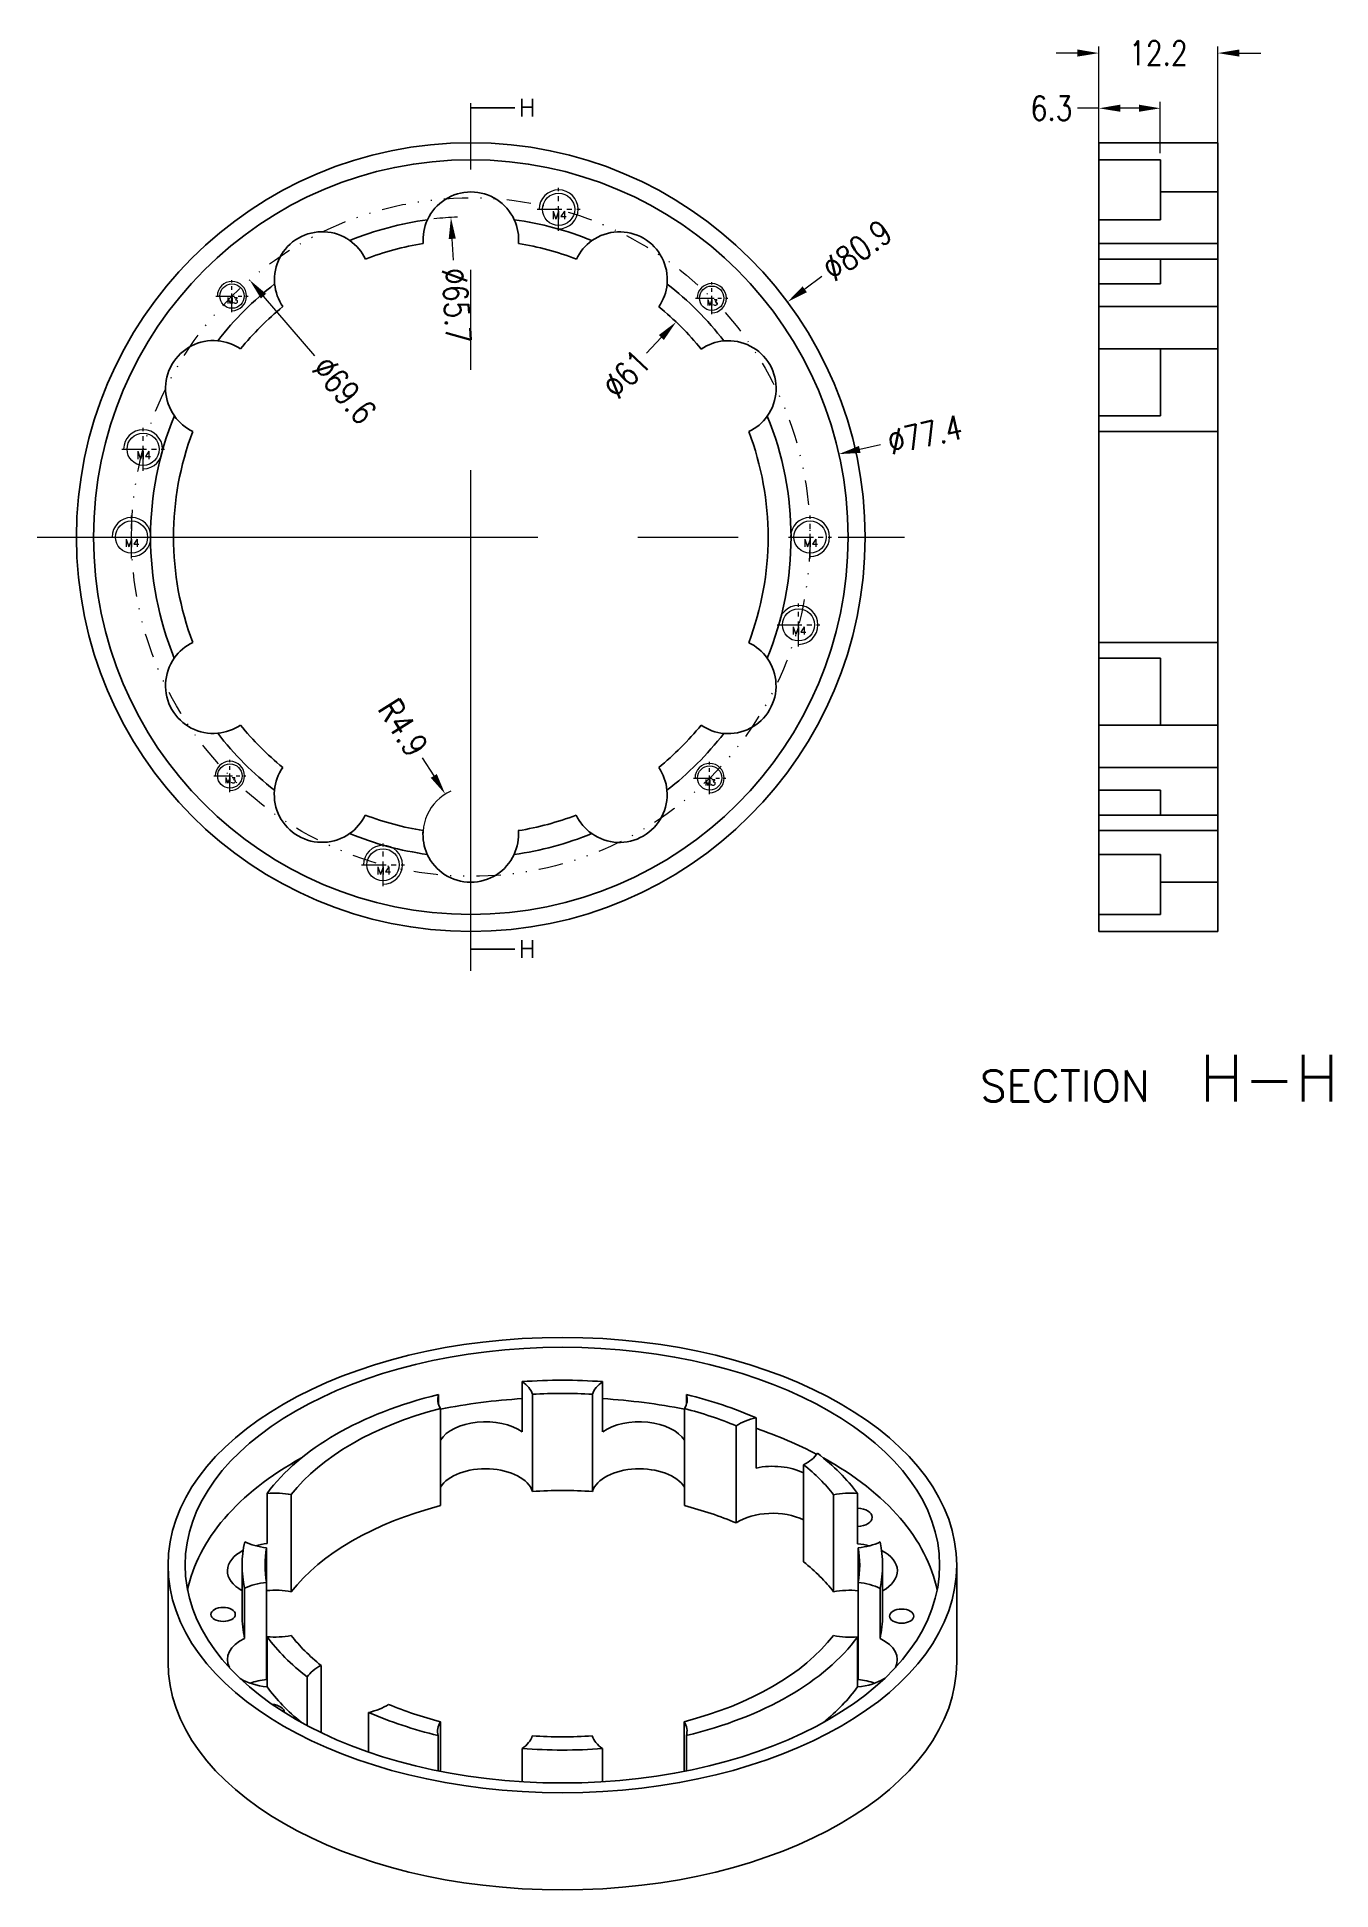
# Model space of a CAD drawing. Header units: millimetres. Extents: x 865 to 1935, y 425 to 621.
# Drawn here: x 1802.3 to 1935.1, y 427.1 to 617.2 of the extents above; entities that cross this region are included whole.
import ezdxf

# ---------------------------------------------------------------- set-up
doc = ezdxf.new("R2010")
doc.units = ezdxf.units.MM
doc.linetypes.add('CENTER', pattern=[2, 1.25, -0.25, 0.25, -0.25])
doc.linetypes.add('DIVIDE', pattern=[1.25, 0.5, -0.25, 0, -0.25, 0, -0.25])
doc.layers.add('1', color=7, linetype='Continuous')
doc.layers.add('TOP', color=7, linetype='Continuous')
doc.layers.add('screw', color=33, linetype='Continuous', lineweight=13)
doc.styles.add('blockfont', font='simplex.shx', dxfattribs={"bigfont": 'bigfont'})
doc.styles.add('TXT', font='txt.shx', dxfattribs={"bigfont": 'gbcbig.shx'})
doc.styles.add('TXT08', font='txt.shx', dxfattribs={"width": 0.8, "bigfont": 'gbcbig.shx'})
doc.dimstyles.new('YanXiu', dxfattribs={"dimtxt": 2.5, "dimasz": 2.2, "dimexe": 0.66, "dimexo": 0.66, "dimgap": 0.66, "dimtad": 0, "dimdsep": 46, "dimtxsty": 'TXT08', "dimcen": 0, "dimclrd": 256, "dimclre": 165, "dimclrt": 90, "dimazin": 2, "dimtfac": 1, "dimtofl": 0, "dimtmove": 0, "dimatfit": 3, "dimfxl": 1, "dimlwd": 5, "dimlwe": 5, "dimarcsym": 0})

msp = doc.modelspace()

# ---------------------------------------------------------------- texts
at = {"layer": 'TOP', "color": 72, "linetype": 'Continuous', "style": 'blockfont'}
for s, height, p in [('H', 1.8, (1851.779, 609.023)), ('H', 1.8, (1851.779, 522.73)), ('H-H', 4.76, (1921.609, 508.003)), ('SECTION ', 3.175, (1899.082, 508.003))]:
    msp.add_text(s, height=height, dxfattribs=at).set_placement(p)

# ---------------------------------------------------------------- blocks, each defined once
blk = doc.blocks.new('screw_m4_l')
at = {"layer": 'screw', "color": 1, "linetype": 'CENTER', "lineweight": 0, "ltscale": 2.032}
for p, q in [((0, -2.2), (0, 2.2)), ((-2.2, 0), (2.2, 0))]:
    blk.add_line(p, q, dxfattribs=at)
at = {"layer": 'screw', "color": 33, "linetype": 'Continuous', "lineweight": 0}
blk.add_circle((0, 0), 1.65, dxfattribs=at)
at = {"layer": 'screw', "color": 92, "linetype": 'Continuous', "lineweight": 0}
blk.add_arc((0, 0), 2, 270, 180, dxfattribs=at)
at = {"layer": 'screw', "color": 6, "linetype": 'Continuous', "lineweight": 0, "style": 'TXT'}
blk.add_text('M4', height=0.8, dxfattribs=at).set_placement((-0.68, -1))
blk = doc.blocks.new('screw_m3_l')
at = {"layer": 'screw', "color": 1, "linetype": 'CENTER', "lineweight": 0, "ltscale": 1.524}
for p, q in [((-1.65, 0), (1.65, 0)), ((0, -1.65), (0, 1.65))]:
    blk.add_line(p, q, dxfattribs=at)
at = {"layer": 'screw', "color": 33, "linetype": 'Continuous', "lineweight": 0}
blk.add_circle((0, 0), 1.25, dxfattribs=at)
at = {"layer": 'screw', "color": 92, "linetype": 'Continuous', "lineweight": 0}
blk.add_arc((0, 0), 1.5, 270, 180, dxfattribs=at)
at = {"layer": 'screw', "color": 6, "linetype": 'Continuous', "lineweight": 0, "style": 'TXT'}
blk.add_text('M3', height=0.6, dxfattribs=at).set_placement((-0.51, -0.75))
blk = doc.blocks.new('*D31')
at = {"linetype": 'Continuous', "lineweight": 5, "transparency": 16777216}
blk.add_line((1882.85, 592.61), (1881.09, 591.3), dxfattribs=at)
at = {"transparency": 16777216}
blk.add_solid([(1880.87, 591.59), (1881.31, 591), (1879.32, 589.99)], dxfattribs=at)
at = {"layer": 'Defpoints', "color": 0, "transparency": 16777216}
for p in [(1879.32, 589.99), (1814.36, 541.78)]:
    blk.add_point(p, dxfattribs=at)
at = {"color": 90, "lineweight": 0, "transparency": 16777216, "insert": (1886.46, 595.29), "char_height": 2.5, "attachment_point": 5, "rotation": 36.5789, "style": 'TXT08'}
blk.add_mtext('∅80.9', dxfattribs=at)
blk = doc.blocks.new('*D32')
at = {"linetype": 'Continuous', "lineweight": 5, "transparency": 16777216}
blk.add_line((1888.88, 575.35), (1886.74, 574.87), dxfattribs=at)
at = {"transparency": 16777216}
blk.add_solid([(1886.66, 575.23), (1886.82, 574.51), (1884.59, 574.39)], dxfattribs=at)
at = {"layer": 'Defpoints', "color": 0, "transparency": 16777216}
for p in [(1884.59, 574.39), (1809.08, 557.38)]:
    blk.add_point(p, dxfattribs=at)
at = {"color": 90, "lineweight": 0, "transparency": 16777216, "insert": (1893.43, 576.38), "char_height": 2.5, "attachment_point": 5, "rotation": 12.6943, "style": 'TXT08'}
blk.add_mtext('∅77.4', dxfattribs=at)
blk = doc.blocks.new('*D33')
at = {"linetype": 'Continuous', "lineweight": 5, "transparency": 16777216}
blk.add_line((1864.86, 584.76), (1866.38, 586.35), dxfattribs=at)
at = {"transparency": 16777216}
blk.add_solid([(1866.65, 586.1), (1866.12, 586.6), (1867.9, 587.94)], dxfattribs=at)
at = {"layer": 'Defpoints', "color": 0, "transparency": 16777216}
for p in [(1867.9, 587.94), (1825.77, 543.82)]:
    blk.add_point(p, dxfattribs=at)
at = {"color": 90, "lineweight": 0, "transparency": 16777216, "insert": (1862.8, 582.59), "char_height": 2.5, "attachment_point": 5, "rotation": 46.3215, "style": 'TXT08'}
blk.add_mtext('∅61', dxfattribs=at)
blk = doc.blocks.new('*D34')
at = {"linetype": 'Continuous', "lineweight": 5, "transparency": 16777216}
blk.add_line((1845.07, 594.28), (1844.94, 596.47), dxfattribs=at)
at = {"color": 165, "linetype": 'Continuous', "lineweight": 5, "transparency": 16777216}
blk.add_arc((1846.84, 565.88), 32.85, 92.4048, 96.6215, dxfattribs=at)
at = {"transparency": 16777216}
blk.add_solid([(1845.3, 596.5), (1844.57, 596.45), (1844.8, 598.67)], dxfattribs=at)
at = {"layer": 'Defpoints', "color": 0, "transparency": 16777216}
for p in [(1844.8, 598.67), (1848.88, 533.1)]:
    blk.add_point(p, dxfattribs=at)
at = {"color": 90, "lineweight": 0, "transparency": 16777216, "insert": (1845.36, 589.63), "char_height": 2.5, "attachment_point": 5, "rotation": 273.5559, "style": 'TXT08'}
blk.add_mtext('∅65.7', dxfattribs=at)
blk = doc.blocks.new('*D35')
at = {"color": 165, "linetype": 'Continuous', "lineweight": 5, "transparency": 16777216}
for p, q in [((1911.27, 606.99), (1911.27, 616.18)), ((1923.47, 604.47), (1923.47, 616.18))]:
    blk.add_line(p, q, dxfattribs=at)
at = {"linetype": 'Continuous', "lineweight": 5, "transparency": 16777216}
for p, q in [((1909.07, 615.52), (1906.87, 615.52)), ((1925.67, 615.52), (1927.87, 615.52))]:
    blk.add_line(p, q, dxfattribs=at)
at = {"transparency": 16777216}
for points in [[(1909.07, 615.16), (1909.07, 615.89), (1911.27, 615.52)], [(1925.67, 615.89), (1925.67, 615.16), (1923.47, 615.52)]]:
    blk.add_solid(points, dxfattribs=at)
at = {"layer": 'Defpoints', "color": 0, "transparency": 16777216}
for p in [(1911.27, 615.52), (1911.27, 606.33), (1923.47, 603.81)]:
    blk.add_point(p, dxfattribs=at)
at = {"color": 90, "lineweight": 0, "transparency": 16777216, "insert": (1917.37, 615.52), "char_height": 2.5, "attachment_point": 5, "style": 'TXT08'}
blk.add_mtext('12.2', dxfattribs=at)
blk = doc.blocks.new('*D36')
at = {"color": 165, "linetype": 'Continuous', "lineweight": 5, "transparency": 16777216}
for p, q in [((1911.27, 605.24), (1911.27, 610.52)), ((1917.57, 605.24), (1917.57, 610.52))]:
    blk.add_line(p, q, dxfattribs=at)
at = {"linetype": 'Continuous', "lineweight": 5, "transparency": 16777216}
for p, q in [((1911.27, 609.86), (1909.07, 609.86)), ((1915.37, 609.86), (1913.47, 609.86))]:
    blk.add_line(p, q, dxfattribs=at)
at = {"transparency": 16777216}
for points in [[(1913.47, 610.23), (1913.47, 609.5), (1911.27, 609.86)], [(1915.37, 609.5), (1915.37, 610.23), (1917.57, 609.86)]]:
    blk.add_solid(points, dxfattribs=at)
at = {"layer": 'Defpoints', "color": 0, "transparency": 16777216}
for p in [(1911.27, 609.86), (1911.27, 604.58), (1917.57, 604.58)]:
    blk.add_point(p, dxfattribs=at)
at = {"color": 90, "lineweight": 0, "transparency": 16777216, "insert": (1906.41, 609.86), "char_height": 2.5, "attachment_point": 5, "style": 'TXT08'}
blk.add_mtext('6.3', dxfattribs=at)
blk = doc.blocks.new('*D37')
at = {"linetype": 'Continuous', "lineweight": 5, "transparency": 16777216}
blk.add_line((1830.83, 584.48), (1825.57, 590.59), dxfattribs=at)
at = {"transparency": 16777216}
blk.add_solid([(1825.85, 590.83), (1825.3, 590.35), (1824.14, 592.26)], dxfattribs=at)
at = {"layer": 'Defpoints', "color": 0, "transparency": 16777216}
for p in [(1824.14, 592.26), (1869.54, 539.5)]:
    blk.add_point(p, dxfattribs=at)
at = {"color": 90, "lineweight": 0, "transparency": 16777216, "insert": (1833.87, 580.95), "char_height": 2.5, "attachment_point": 5, "rotation": 310.7149, "style": 'TXT08'}
blk.add_mtext('∅69.6', dxfattribs=at)
blk = doc.blocks.new('*D38')
at = {"linetype": 'Continuous', "lineweight": 5, "transparency": 16777216}
blk.add_line((1841.86, 543.25), (1843.04, 541.39), dxfattribs=at)
at = {"color": 165, "linetype": 'Continuous', "lineweight": 5, "transparency": 16777216}
blk.add_arc((1846.83, 535.38), 4.9, 114.5454, 196.9525, dxfattribs=at)
at = {"transparency": 16777216}
blk.add_solid([(1842.73, 541.19), (1843.35, 541.58), (1844.21, 539.53)], dxfattribs=at)
at = {"layer": 'Defpoints', "color": 0, "transparency": 16777216}
for p in [(1844.21, 539.53), (1846.83, 535.38)]:
    blk.add_point(p, dxfattribs=at)
at = {"color": 90, "lineweight": 0, "transparency": 16777216, "insert": (1839.91, 546.34), "char_height": 2.5, "attachment_point": 5, "rotation": 302.2686, "style": 'TXT08'}
blk.add_mtext('R4.9', dxfattribs=at)

# ---------------------------------------------------------------- dimensions: what is measured, and where the dimension line sits
at = {"linetype": 'Continuous', "lineweight": 0}
for base, p1, p2, picture, middle in [((1911.272, 615.524), (1923.472, 603.807), (1911.272, 606.332), '*D35', (1917.372, 615.524)), ((1911.272, 609.863), (1917.572, 604.582), (1911.272, 604.582), '*D36', (1906.412, 609.863))]:
    dim = msp.add_linear_dim(base=base, p1=p1, p2=p2, dimstyle='YanXiu', dxfattribs=at)
    dim.commit()
    dim.dimension.update_dxf_attribs({"geometry": picture, "text_midpoint": middle})
for p1, p2, picture, middle in [((1814.356, 541.777), (1879.321, 589.987), '*D31', (1886.463, 595.287)), ((1848.876, 533.095), (1844.801, 598.669), '*D34', (1845.363, 589.626)), ((1869.538, 539.505), (1824.139, 592.259), '*D37', (1833.872, 580.949)), ((1825.775, 543.824), (1867.902, 587.94), '*D33', (1862.796, 582.593)), ((1809.084, 557.378), (1884.593, 574.386), '*D32', (1893.431, 576.377))]:
    dim = msp.add_diameter_dim_2p(p1=p1, p2=p2, dimstyle='YanXiu', dxfattribs=at)
    dim.commit()
    dim.dimension.update_dxf_attribs({"geometry": picture, "text_midpoint": middle, "dimtype": 163})
dim = msp.add_radius_dim(center=(1846.83, 535.382), mpoint=(1844.214, 539.525), dimstyle='YanXiu', dxfattribs=at)
dim.commit()
dim.dimension.update_dxf_attribs({"geometry": '*D38', "text_midpoint": (1839.911, 546.34), "dimtype": 164})

# ---------------------------------------------------------------- linework, layer by layer
at = {"color": 2, "linetype": 'DIVIDE', "lineweight": 0, "ltscale": 5}
msp.add_circle((1846.838, 565.882), 34.8, dxfattribs=at)
at = {"color": 53}
for points in [[(1846.838, 609.913, 0), (1848.638, 610.378, 0), (1848.638, 609.447, 0), (1846.838, 609.913, 0)], [(1846.838, 523.62, 0), (1848.638, 524.086, 0), (1848.638, 523.155, 0), (1846.838, 523.62, 0)]]:
    msp.add_solid(points, dxfattribs=at)
at = {"layer": '1', "color": 1, "linetype": 'CENTER', "lineweight": 0, "ltscale": 41.0972}
for p, q in [((1846.838, 521.387), (1846.838, 610.377)), ((1802.343, 565.882), (1891.333, 565.882))]:
    msp.add_line(p, q, dxfattribs=at)
at = {"layer": '1', "color": 53, "linetype": 'Continuous'}
for p, q in [((1851.363, 609.913), (1846.838, 609.913)), ((1851.363, 523.62), (1846.838, 523.62))]:
    msp.add_line(p, q, dxfattribs=at)
at = {"layer": '1', "color": 72, "linetype": 'Continuous'}
for p, q in [((1911.272, 606.332), (1923.472, 606.332)), ((1911.272, 604.582), (1911.272, 606.332)), ((1923.472, 601.282), (1923.472, 606.332)), ((1917.572, 604.582), (1911.272, 604.582)), ((1911.272, 604.582), (1911.272, 598.429)), ((1917.572, 601.282), (1917.572, 604.582)), ((1917.572, 601.282), (1923.472, 601.282)), ((1917.572, 598.43), (1917.572, 601.282)), ((1923.472, 595.99), (1923.472, 601.282)), ((1911.272, 598.43), (1911.272, 595.99)), ((1917.572, 598.43), (1911.272, 598.43)), ((1923.472, 595.99), (1911.272, 595.99)), ((1911.272, 595.99), (1911.272, 594.4)), ((1923.472, 595.99), (1923.472, 594.4)), ((1923.472, 594.4), (1911.272, 594.4)), ((1911.272, 594.398), (1911.272, 593.365)), ((1911.272, 593.365), (1911.272, 591.846)), ((1917.572, 594.4), (1917.572, 591.848)), ((1923.472, 594.4), (1923.472, 589.518)), ((1911.272, 591.848), (1911.272, 589.518)), ((1917.572, 591.848), (1911.272, 591.848)), ((1923.472, 589.518), (1911.272, 589.518)), ((1911.272, 589.518), (1911.272, 585.172)), ((1923.472, 589.518), (1923.472, 585.172)), ((1911.272, 585.172), (1911.272, 578.307)), ((1923.472, 585.172), (1911.272, 585.172)), ((1917.572, 585.172), (1917.572, 578.309)), ((1923.472, 585.172), (1923.472, 576.714)), ((1911.272, 578.309), (1911.272, 576.714)), ((1917.572, 578.309), (1911.272, 578.309)), ((1911.272, 576.714), (1911.272, 555.067)), ((1923.472, 576.714), (1911.272, 576.714)), ((1923.472, 576.714), (1923.472, 555.067)), ((1923.472, 555.067), (1911.272, 555.067)), ((1911.272, 555.067), (1911.272, 553.473)), ((1923.472, 545.74), (1923.472, 555.067)), ((1911.272, 553.473), (1917.572, 553.473)), ((1911.272, 553.469), (1911.272, 546.603)), ((1917.572, 553.473), (1917.572, 546.606)), ((1911.272, 546.606), (1911.272, 542.257)), ((1923.472, 546.606), (1911.272, 546.606)), ((1923.472, 546.606), (1923.472, 542.257)), ((1911.272, 542.257), (1911.272, 539.927)), ((1923.472, 542.257), (1911.272, 542.257)), ((1923.472, 542.257), (1923.472, 537.37)), ((1911.272, 539.927), (1917.572, 539.927)), ((1911.272, 539.924), (1911.272, 537.366)), ((1917.572, 539.927), (1917.572, 537.37)), ((1923.472, 537.37), (1911.272, 537.37)), ((1911.272, 537.37), (1911.272, 535.777)), ((1923.472, 537.37), (1923.472, 535.777)), ((1911.272, 535.777), (1911.272, 533.336)), ((1923.472, 535.777), (1911.272, 535.777)), ((1923.472, 535.777), (1923.472, 530.482)), ((1911.272, 533.336), (1917.572, 533.336)), ((1911.272, 533.334), (1911.272, 527.182)), ((1917.572, 533.336), (1917.572, 530.482)), ((1923.472, 530.482), (1917.572, 530.482)), ((1917.572, 527.182), (1917.572, 530.482)), ((1923.472, 525.432), (1923.472, 530.482)), ((1911.272, 527.182), (1917.572, 527.182)), ((1911.272, 525.432), (1911.272, 527.182)), ((1923.472, 525.432), (1911.272, 525.432)), ((1852.118, 479.262), (1852.118, 474.118)), ((1860.365, 474.116), (1860.365, 479.26)), ((1843.517, 476.978), (1843.517, 477.933)), ((1853.166, 468.004), (1853.166, 477.965)), ((1859.315, 468.003), (1859.315, 477.964)), ((1868.965, 477.929), (1868.965, 476.978)), ((1843.73, 466.546), (1843.73, 476.507)), ((1868.75, 466.542), (1868.75, 476.503)), ((1876.106, 470.403), (1876.106, 475.547)), ((1874.074, 464.766), (1874.074, 474.727)), ((1880.979, 460.777), (1880.979, 470.738)), ((1825.95, 467.796), (1825.95, 462.652)), ((1828.419, 457.711), (1828.419, 467.672)), ((1884.052, 457.702), (1884.052, 467.663)), ((1886.521, 462.642), (1886.521, 467.786)), ((1825.888, 452.264), (1825.888, 462.225)), ((1886.578, 458.675), (1886.578, 462.215)), ((1815.782, 460.445), (1815.782, 450.484)), ((1823.382, 460.445), (1823.382, 455.301)), ((1889.082, 455.301), (1889.082, 460.445)), ((1896.682, 450.484), (1896.682, 460.445)), ((1823.641, 458.07), (1823.641, 452.926)), ((1825.887, 448.714), (1825.887, 458.675)), ((1886.576, 448.704), (1886.576, 458.665)), ((1888.821, 452.915), (1888.821, 458.059)), ((1825.943, 447.96), (1825.943, 453.104)), ((1886.514, 453.094), (1886.514, 447.95)), ((1830.064, 448.98), (1830.064, 443.984)), ((1831.485, 443.267), (1831.485, 450.152)), ((1836.359, 441.273), (1836.359, 445.344)), ((1843.499, 442.962), (1843.499, 439.346)), ((1843.714, 439.303), (1843.714, 444.387)), ((1868.734, 439.3), (1868.734, 444.383)), ((1868.948, 439.342), (1868.948, 442.958)), ((1852.099, 438.23), (1852.099, 441.63)), ((1860.346, 441.629), (1860.346, 438.228))]:
    msp.add_line(p, q, dxfattribs=at)
msp.add_circle((1846.838, 565.882), 40.45, dxfattribs=at)
at = {"layer": '1', "color": 72, "linetype": 'Continuous', "extrusion": (0, 0, -1)}
msp.add_circle((-1846.838, 565.882), 38.7, dxfattribs=at)
at = {"layer": '1', "color": 72, "linetype": 'Continuous'}
for centre, radius, start, end in [((1846.847, 596.382), 4.9, 24.67569, 155.29172), ((1831.596, 592.3), 4.9, 54.67569, 185.29172), ((1846.847, 596.382), 4.9, 155.29172, 184.59112), ((1846.847, 596.382), 4.9, -4.62371, 24.67569), ((1862.096, 592.291), 4.9, -5.32431, 125.29171), ((1831.596, 592.3), 4.9, 25.37629, 54.67569), ((1846.838, 565.882), 30.5, 99.19853, 110.76888), ((1846.838, 565.882), 30.5, 69.19853, 80.76888), ((1862.096, 592.291), 4.9, 125.29171, 154.59112), ((1831.596, 592.3), 4.9, 185.29172, 214.59112), ((1862.096, 592.291), 4.9, 325.37629, 354.67569), ((1846.838, 565.882), 30.5, 129.19853, 140.76888), ((1846.838, 565.882), 30.5, 39.19853, 50.76888), ((1820.429, 581.14), 4.9, 84.67569, 215.29172), ((1820.429, 581.14), 4.9, 55.37629, 84.67569), ((1873.257, 581.125), 4.9, 95.29171, 124.59112), ((1873.257, 581.125), 4.9, -35.32431, 95.29171), ((1820.429, 581.14), 4.9, 215.29172, 244.59112), ((1873.257, 581.125), 4.9, 295.37629, 324.67569), ((1846.838, 565.882), 30.5, 159.19853, 200.76888), ((1846.838, 565.882), 30.5, -20.80147, 20.76888), ((1820.42, 550.64), 4.9, 115.37629, 144.67569), ((1873.248, 550.625), 4.9, 35.29172, 64.59112), ((1820.42, 550.64), 4.9, 144.67569, 275.29172), ((1873.248, 550.625), 4.9, -95.32431, 35.29172), ((1820.42, 550.64), 4.9, 275.29172, 304.59112), ((1846.838, 565.882), 30.5, 219.19853, 230.76888), ((1846.838, 565.882), 30.5, 309.19853, 320.76888), ((1873.248, 550.625), 4.9, 235.37629, 264.67569), ((1831.581, 539.473), 4.9, 145.37629, 174.67569), ((1862.081, 539.464), 4.9, 5.29171, 34.59112), ((1831.581, 539.473), 4.9, 174.67569, 305.29172), ((1862.081, 539.464), 4.9, -125.32431, 5.29171), ((1831.581, 539.473), 4.9, 305.29172, 334.59112), ((1846.838, 565.882), 30.5, 249.19853, 260.76888), ((1846.838, 565.882), 30.5, 279.19853, 290.76888), ((1862.081, 539.464), 4.9, 205.37629, 234.67569), ((1846.83, 535.382), 4.9, 175.37629, 204.67569), ((1846.83, 535.382), 4.9, -24.70829, 4.59112), ((1846.83, 535.382), 4.9, 204.67569, 335.29172)]:
    msp.add_arc(centre, radius, start, end, dxfattribs=at)
at = {"layer": '1', "color": 72, "linetype": 'Continuous', "extrusion": (0, 0, -1)}
for start, end in [(67.80524, 82.22735), (97.80524, 112.22735), (37.80524, 52.22735), (127.80524, 142.22735), (-22.19476, 22.22735), (157.80524, 202.22735), (307.80524, 322.22735), (217.80524, 232.22735), (277.80524, 292.22735), (247.80524, 262.22735)]:
    msp.add_arc((-1846.838, 565.882), 32.85, start, end, dxfattribs=at)
at = {"layer": '1', "color": 72, "linetype": 'Continuous'}
for centre, major_axis in [((1856.232, 460.445), (40.45, 0)), ((1856.232, 460.445), (38.7, 0)), ((1821.432, 455.388), (1.25, 0)), ((1891.032, 455.214), (-1.25, 0))]:
    msp.add_ellipse(centre, major_axis=major_axis, ratio=0.57735, dxfattribs=at)
for centre, major_axis, start_param, end_param in [((1856.232, 460.445), (32.85, 0), 1.4446552, 1.6963686), ((1848.347, 477.456), (-4.9, 0), 3.3226931, 3.8340641), ((1864.135, 477.453), (-4.9, 0), 5.590145, 6.101516), ((1856.232, 460.445), (32.85, 0), 1.968254, 2.7435661), ((1848.347, 477.456), (-4.9, 0), 6.1137438, 6.6251148), ((1856.232, 455.301), (38.7, 0), 1.6773019, 1.8997659), ((1856.232, 460.445), (-30.5, 0), 4.6111342, 4.8130749), ((1856.232, 455.301), (38.7, 0), 1.2414059, 1.4638699), ((1864.135, 477.453), (-4.9, 0), 2.7990943, 3.3104654), ((1856.232, 460.445), (32.85, 0), 0.9210565, 1.1727698), ((1856.232, 460.445), (-30.5, 0), 5.134733, 5.8602725), ((1848.347, 472.312), (-4.9, 0), 3.8340641, 5.9412363), ((1864.135, 472.309), (-4.9, 0), 3.4841129, 5.590145), ((1856.232, 460.445), (-30.5, 0), 4.0875354, 4.2894762), ((1877.805, 472.893), (-4.9, 0), 5.0665462, 5.5779172), ((1856.232, 455.301), (38.7, 0), 0.830839, 1.0315082), ((1856.232, 455.301), (38.7, 0), 2.3347783, 3.0263214), ((1877.805, 472.893), (-4.9, 0), 2.2754956, 2.7868666), ((1856.232, 460.445), (32.85, 0), 0.3974577, 0.649171), ((1856.232, 455.301), (38.7, 0), 0.1154394, 0.8068843), ((1848.347, 467.494), (-4.9, 0), 3.3226931, 5.9412554), ((1864.135, 467.492), (-4.9, 0), 3.4841403, 6.101516), ((1877.805, 467.749), (-4.9, 0), 4.0076706, 5.0665462), ((1856.232, 460.445), (-30.5, 0), 3.5639366, 3.7658774), ((1826.774, 465.008), (-4.9, 0), 4.3698907, 4.8812617), ((1856.232, 450.484), (-30.5, 0), 4.6111342, 4.8130749), ((1885.695, 464.998), (-4.9, 0), 4.5429474, 5.0543185), ((1856.232, 450.484), (-30.5, 0), 5.134733, 5.8602725), ((1856.232, 450.484), (-30.5, 0), 4.0875354, 4.2894762), ((1877.805, 462.932), (-4.9, 0), 4.0076674, 5.5779172), ((1886.37, 465.347), (-1.65, 0), 1.6627721, 4.6203854), ((1826.774, 459.864), (-4.9, 0), 5.4475128, 7.0895233), ((1856.232, 460.445), (32.85, 0), 3.0154516, 3.2671649), ((1826.774, 465.008), (-4.9, 0), 0.877756, 1.389127), ((1826.774, 459.864), (-4.9, 0), 4.8812617, 5.1420001), ((1856.232, 460.445), (-30.5, 0), 6.1819305, 6.3838713), ((1885.695, 459.854), (-4.9, 0), 4.282779, 4.5429474), ((1856.232, 460.445), (-30.5, 0), 3.0403379, 3.2422786), ((1885.695, 464.998), (-4.9, 0), 1.7518968, 2.2632678), ((1856.232, 460.445), (32.85, 0), 6.1570442, 6.4087576), ((1885.695, 459.854), (-4.9, 0), 2.3340091, 3.9781923), ((1856.232, 450.484), (-30.5, 0), 3.5639366, 3.7658774), ((1826.769, 455.892), (-4.9, 0), 4.8934895, 5.4048605), ((1885.691, 455.883), (-4.9, 0), 4.0193487, 4.5307197), ((1826.774, 455.046), (-4.9, 0), 4.3698907, 4.8940986), ((1885.695, 455.037), (-4.9, 0), 4.5312459, 5.0543185), ((1856.232, 455.301), (32.85, 0), 3.1415914, 3.2671649), ((1856.232, 455.301), (32.85, 0), 6.1570442, 6.2831841), ((1826.769, 450.748), (-4.9, 0), 5.4048605, 6.5703824), ((1826.769, 455.892), (-4.9, 0), 1.4013548, 1.9127258), ((1856.232, 460.445), (32.85, 0), 3.5390504, 3.7907637), ((1856.232, 460.445), (-30.5, 0), 0.422344, 0.6242847), ((1856.232, 460.445), (-30.5, 0), 1.9931403, 2.7186798), ((1856.232, 460.445), (32.85, 0), 5.1098467, 5.8851588), ((1885.691, 455.883), (-4.9, 0), 1.228298, 1.739669), ((1885.691, 450.739), (-4.9, 0), 2.8583505, 4.0193487), ((1856.232, 450.484), (40.45, 0), 3.1416767, 6.2831853), ((1826.769, 450.748), (-4.9, 0), 7.0321598, 7.6845401), ((1826.769, 445.931), (-4.9, 0), 4.8934895, 5.2645475), ((1834.659, 447.997), (-4.9, 0), 5.4170882, 5.9284592), ((1885.691, 450.739), (-4.9, 0), 1.739669, 2.3877036), ((1885.691, 445.921), (-4.9, 0), 4.1602293, 4.5307197), ((1856.232, 455.301), (32.85, 0), 3.5390504, 3.7596496), ((1856.232, 455.301), (32.85, 0), 5.6651155, 5.8851588), ((1826.094, 445.255), (1.65, 0), 0.0728311, 1.3626517), ((1834.659, 447.997), (-4.9, 0), 1.9249536, 2.4363246), ((1856.232, 460.445), (32.85, 0), 4.0626491, 4.3143625), ((1856.232, 460.445), (-30.5, 0), 0.9459428, 1.1478835), ((1848.33, 443.437), (-4.9, 0), 5.940687, 6.452058), ((1848.33, 443.437), (-4.9, 0), 2.4485523, 2.9599234), ((1856.232, 460.445), (-30.5, 0), 1.4695415, 1.6714823), ((1864.118, 443.435), (-4.9, 0), 0.1811005, 0.6924715), ((1864.118, 443.435), (-4.9, 0), 2.9721511, 3.4835221), ((1856.232, 460.445), (32.85, 0), 4.5862479, 4.8379612)]:
    msp.add_ellipse(centre, major_axis=major_axis, ratio=0.57735, start_param=start_param, end_param=end_param, dxfattribs=at)

# ---------------------------------------------------------------- block references
at = {"layer": 'screw', "linetype": 'Continuous', "lineweight": 0}
for name, p in [('screw_m4_l', (1855.845, 599.496)), ('screw_m3_l', (1822.338, 590.596)), ('screw_m3_l', (1871.552, 590.382)), ('screw_m4_l', (1813.224, 574.889)), ('screw_m4_l', (1812.038, 565.882)), ('screw_m4_l', (1881.638, 565.882)), ('screw_m4_l', (1880.453, 556.875)), ('screw_m3_l', (1822.125, 541.382)), ('screw_m3_l', (1871.339, 541.168)), ('screw_m4_l', (1837.832, 532.268))]:
    msp.add_blockref(name, p, dxfattribs=at)

msp.set_redraw_order([(e.dxf.handle, doc.entitydb.next_handle()) for e in msp.query("TEXT MTEXT ATTDEF DIMENSION ARC_DIMENSION")])  # texts and dimensions are drawn at this point

doc.saveas('drawing.dxf')
